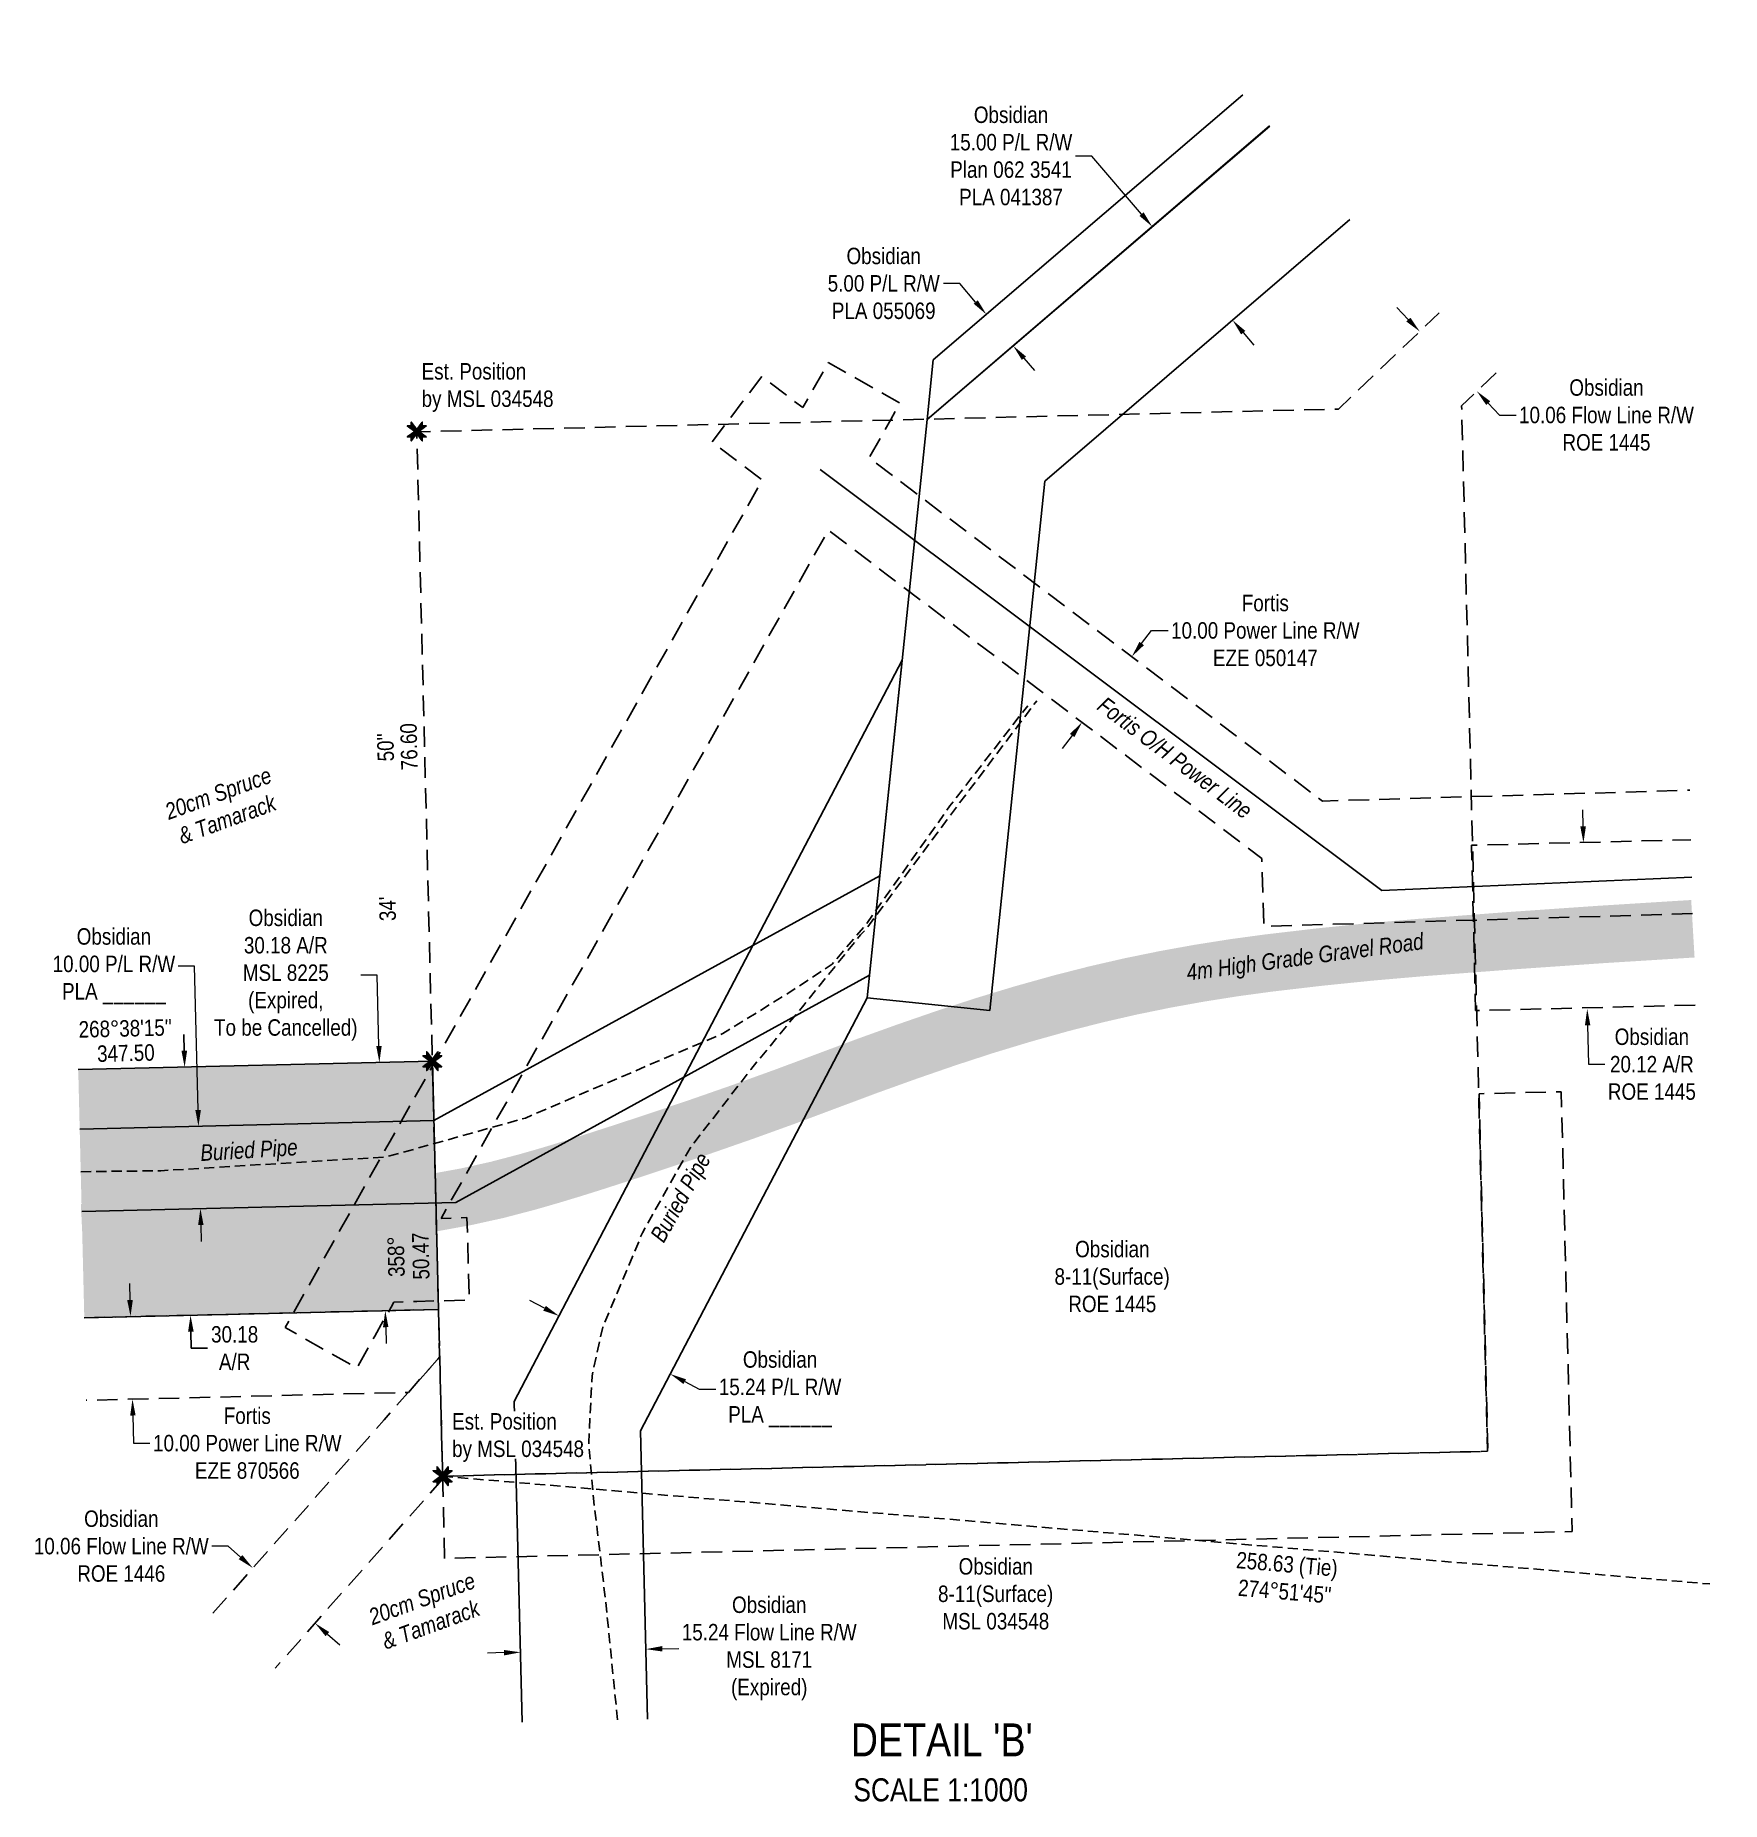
# Model space of a CAD drawing. Extents: x 616546 to 624443, y 5886972 to 5891989.
# Drawn here: x 621132 to 622157, y 5887197 to 5888270 of the extents above; entities that cross this region are included whole.
import ezdxf
from ezdxf.enums import TextEntityAlignment as Align

# ---------------------------------------------------------------- set-up
doc = ezdxf.new("R2010")
doc.units = 0
doc.header["$LTSCALE"] = 5
doc.header["$PDSIZE"] = 0.5
for name, pattern in [('foc-ACCESSROAD', [3.75, 2.5, -1.25]), ('foc-FLOWLINE', [3.75, 2.5, -1.25]), ('foc-TIELINE', [1.875, 1.25, -0.625]), ('UG_PIPE', [1.875, 1.25, -0.625])]:
    doc.linetypes.add(name, pattern=pattern)
doc.layers.get('Defpoints').update_dxf_attribs({"color": 9})
for name, color, linetype in [('AS-PIPE-UG', 44, 'UG_PIPE'), ('AS-PIPE-UG-T', 44, 'Continuous'), ('AS-POWER', 104, 'foc-POWER'), ('AS-POWER-T', 104, 'Continuous'), ('AS-ROADS', 254, 'Continuous'), ('C-AR', 13, 'foc-ACCESSROAD'), ('C-RW', 13, 'Continuous'), ('C-WS', 13, 'foc-ACCESSROAD'), ('DETAIL-T', 7, 'Continuous'), ('F-EZE', 190, 'foc-FLOWLINE'), ('L-BD', 7, 'Continuous'), ('L-BD1', 253, 'Continuous'), ('L-MON', 1, 'Continuous'), ('L-TIE', 7, 'foc-TIELINE'), ('P-PROPOSED', 10, 'Continuous'), ('P-PROPOSED-H', 21, 'Continuous'), ('P-TXT', 4, 'Continuous'), ('T-BUSH-T', 110, 'Continuous')]:
    doc.layers.add(name, color=color, linetype=linetype)
for name, color, linetype, lineweight in [('C-AR-T', 13, 'Continuous', 9), ('C-FLOWLINE-T', 13, 'Continuous', 9), ('C-RW-T', 13, 'Continuous', 9), ('C-WS-T', 13, 'Continuous', 9), ('F-EZE-T', 190, 'Continuous', 9), ('T-TEXT', 48, 'Continuous', 18)]:
    doc.layers.add(name, color=color, linetype=linetype, lineweight=lineweight)
doc.styles.add('80CG', font='ARIALN.TTF', dxfattribs={"height": 10})
doc.styles.add('80L', font='ARIALN.TTF', dxfattribs={"height": 10})
doc.styles.add('foc-LtypeFont', font='ARIALN.TTF', dxfattribs={"height": 7.35})
doc.linetypes.add('foc-POWER', pattern='A,6,-1,["P",foc-LtypeFont,S=0.2,R=0,X=-0.625,Y=-0.75],-1.24,4', length=12.24)
doc.dimstyles.new('Compass 5 000', dxfattribs={"dimscale": 5, "dimtxt": 9, "dimasz": 2, "dimexe": 0.2, "dimexo": 0.0625, "dimgap": 0.5, "dimtad": 0, "dimtih": 1, "dimtoh": 1, "dimzin": 0, "dimdsep": 46, "dimtxsty": '80CG', "dimcen": 0.1, "dimse1": 1, "dimse2": 1, "dimclrd": 256, "dimclrt": 256, "dimaunit": 1, "dimadec": 4, "dimazin": 0, "dimtfac": 0.06, "dimtofl": 0, "dimtmove": 0, "dimatfit": 1, "dimfxl": 0.2, "dimtolj": 1, "dimtzin": 0, "dimlwd": -1, "dimarcsym": 0})

msp = doc.modelspace()

# ---------------------------------------------------------------- texts
at = {"layer": 'AS-PIPE-UG-T', "char_height": 10, "attachment_point": 1, "style": '80L'}
for insert, rotation in [((621231.528, 5887596.01), 3.507572), ((621504.851, 5887540.667), 60.678945)]:
    msp.add_mtext_dynamic_manual_height_columns('{\\fArial Narrow|b0|i1|c0|p34;Buried Pipe}', width=95.93219, gutter_width=50, heights=[0], dxfattribs=dict(at, insert=insert, rotation=rotation))
at = {"layer": 'AS-POWER-T', "insert": (621782.286, 5887869.064), "char_height": 10, "attachment_point": 1, "rotation": 323.157796, "style": '80L'}
msp.add_mtext_dynamic_manual_height_columns('{\\fArial Narrow|b0|i1|c0|p34;Fortis O/H Power Line}', width=112.50109, gutter_width=50, heights=[0], dxfattribs=at)
at = {"layer": 'C-WS-T', "char_height": 10.00358, "attachment_point": 1, "style": '80L'}
for s, insert in [('\\pi21.616;Obsidian\\P\\pi9.0881;8-11(Surface)\\P\\pi17.464;ROE 1445', (621742.059, 5887537.554)), ('\\pi21.616;Obsidian\\P\\pi9.0881;8-11(Surface)\\P\\pi11.732;MSL 034548', (621671.224, 5887344.656))]:
    msp.add_mtext_dynamic_manual_height_columns(s, width=87.08217, gutter_width=50, heights=[0], dxfattribs=dict(at, insert=insert))
at = {"layer": 'DETAIL-T', "color": 3, "insert": (621568.215, 5887244.141), "char_height": 20.00715, "width": 225.91496, "attachment_point": 1, "style": '80CG'}
msp.add_mtext("\\pi59.043;DETAIL 'B'\\P\\pi60.649;{\\H0.7x;SCALE 1:1000}", dxfattribs=at)
at = {"layer": 'L-BD', "style": '80L'}
for s, p in [("50''", (621344.418, 5887837.608)), ('76.60', (621358.659, 5887837.961)), ("34'", (621345.601, 5887739.434)), ('50.47', (621365.83, 5887528.318)), ('358°', (621350.84, 5887527.947))]:
    msp.add_text(s, height=9.9964, rotation=91.4192, dxfattribs=at).set_placement(p, align=Align.MIDDLE)
at = {"layer": 'L-BD1', "style": '80L'}
for s, height, p in [("268°38'15''", 9.99643, (621186.235, 5887666.726)), ('347.50', 9.9964, (621186.585, 5887651.736))]:
    msp.add_text(s, height=height, rotation=1.3353, dxfattribs=at).set_placement(p, align=Align.MIDDLE)
at = {"layer": 'T-BUSH-T', "attachment_point": 1, "rotation": 20, "style": '80L'}
for s, insert, char_height in [('\\pi0.39955;{\\fArial Narrow|b0|i1|c0|p34;20cm Spruce\\P\\pi2.9362;& Tamarack}', (621208.938, 5887802.693), 9.99643), ('\\pi0.38765;{\\fArial Narrow|b0|i1|c0|p34;20cm Spruce\\P\\pi2.9252;& Tamarack}', (621332.775, 5887313.048), 10)]:
    msp.add_mtext_dynamic_manual_height_columns(s, width=67.3101, gutter_width=50, heights=[0], dxfattribs=dict(at, insert=insert, char_height=char_height))
at = {"layer": 'T-TEXT', "insert": (621830.486, 5887705.587), "char_height": 10, "attachment_point": 1, "rotation": 7.620656, "style": '80L'}
msp.add_mtext_dynamic_manual_height_columns('\\pi0.31262;{\\fArial Narrow|b0|i1|c0|p34;4m High Grade Gravel Road}', width=145.8367, gutter_width=50, heights=[0], dxfattribs=at)

# ---------------------------------------------------------------- blocks, each defined once
blk = doc.blocks.new('*D472')
at = {"layer": 'C-AR-T', "transparency": 16777216}
for p, q in [((622072.5, 5887789.6), (622072.3, 5887799.6)), ((622075.2, 5887668.6), (622075.8, 5887644.9)), ((622075.8, 5887644.9), (622085.8, 5887644.9))]:
    blk.add_line(p, q, dxfattribs=at)
for points in [[(622074.2, 5887789.6), (622070.8, 5887789.5), (622072.7, 5887779.6)], [(622076.9, 5887668.6), (622073.6, 5887668.5), (622075, 5887678.6)]]:
    blk.add_solid(points, dxfattribs=at)
at = {"layer": 'Defpoints', "color": 0, "transparency": 16777216}
for p in [(622077.6, 5887779.7), (622075, 5887678.6), (622079.9, 5887678.7)]:
    blk.add_point(p, dxfattribs=at)
at = {"layer": 'C-AR-T', "transparency": 16777216, "insert": (622114.3, 5887644.9), "char_height": 10, "attachment_point": 5, "style": '80CG'}
blk.add_mtext('\\A1;Obsidian\\P20.12 A/R\\PROE 1445', dxfattribs=at)
blk = doc.blocks.new('*D473')
at = {"layer": 'C-AR-T', "transparency": 16777216}
for p, q in [((621339.4, 5887699.1), (621329.4, 5887699.1)), ((621340.4, 5887656), (621339.4, 5887699.1)), ((621344.6, 5887485.1), (621344.8, 5887475.1))]:
    blk.add_line(p, q, dxfattribs=at)
for points in [[(621342.1, 5887656), (621338.8, 5887656), (621340.7, 5887646)], [(621346.2, 5887485.1), (621342.9, 5887485), (621344.3, 5887495.1)]]:
    blk.add_solid(points, dxfattribs=at)
at = {"layer": 'Defpoints', "color": 0, "transparency": 16777216}
for p in [(621312.1, 5887645.3), (621340.7, 5887646), (621315.8, 5887494.4)]:
    blk.add_point(p, dxfattribs=at)
at = {"layer": 'C-AR-T', "transparency": 16777216, "insert": (621283.8, 5887699.1), "char_height": 10, "attachment_point": 5, "style": '80CG'}
blk.add_mtext('\\A1;Obsidian\\P30.18 A/R\\PMSL 8225\\P(Expired, \\PTo be Cancelled)', dxfattribs=at)
blk = doc.blocks.new('*D474')
at = {"layer": 'C-FLOWLINE-T', "transparency": 16777216}
for p, q in [((621248.8, 5887351.9), (621238.8, 5887351.9)), ((621256.3, 5887345.3), (621248.8, 5887351.9)), ((621309.1, 5887298.5), (621316.6, 5887291.9))]:
    blk.add_line(p, q, dxfattribs=at)
for points in [[(621257.4, 5887346.5), (621255.2, 5887344), (621263.8, 5887338.6)], [(621310.2, 5887299.7), (621308, 5887297.2), (621301.6, 5887305.1)]]:
    blk.add_solid(points, dxfattribs=at)
at = {"layer": 'Defpoints', "color": 0, "transparency": 16777216}
for p in [(621263.8, 5887338.6), (621268.1, 5887343.5), (621305.9, 5887310)]:
    blk.add_point(p, dxfattribs=at)
at = {"layer": 'C-FLOWLINE-T', "transparency": 16777216, "insert": (621183.8, 5887351.9), "char_height": 10, "attachment_point": 5, "style": '80CG'}
blk.add_mtext('\\A1;Obsidian\\P10.06 Flow Line R/W\\PROE 1446', dxfattribs=at)
blk = doc.blocks.new('*D475')
at = {"layer": 'C-RW-T', "transparency": 16777216}
for p, q in [((621773.8, 5888197.1), (621763.8, 5888197.1)), ((621804, 5888161.8), (621773.8, 5888197.1)), ((621865.9, 5888089.7), (621872.4, 5888082.1))]:
    blk.add_line(p, q, dxfattribs=at)
for points in [[(621805.3, 5888162.9), (621802.8, 5888160.7), (621810.5, 5888154.2)], [(621867.1, 5888090.8), (621864.6, 5888088.6), (621859.4, 5888097.3)]]:
    blk.add_solid(points, dxfattribs=at)
at = {"layer": 'Defpoints', "color": 0, "transparency": 16777216}
for p in [(621841.1, 5888180.4), (621810.5, 5888154.2), (621889.9, 5888123.4)]:
    blk.add_point(p, dxfattribs=at)
at = {"layer": 'C-RW-T', "transparency": 16777216, "insert": (621724.7, 5888197.1), "char_height": 10, "attachment_point": 5, "style": '80CG'}
blk.add_mtext('\\A1;Obsidian\\P15.00 P/L R/W\\PPlan 062 3541\\PPLA 041387', dxfattribs=at)
blk = doc.blocks.new('*D476')
at = {"layer": 'C-RW-T', "transparency": 16777216}
for p, q in [((621693.6, 5888119.6), (621683.6, 5888119.6)), ((621703.2, 5888108.3), (621693.6, 5888119.6)), ((621732.5, 5888074.1), (621739, 5888066.6))]:
    blk.add_line(p, q, dxfattribs=at)
for points in [[(621704.5, 5888109.4), (621702, 5888107.3), (621709.7, 5888100.8)], [(621733.8, 5888075.2), (621731.3, 5888073.1), (621726, 5888081.7)]]:
    blk.add_solid(points, dxfattribs=at)
at = {"layer": 'Defpoints', "color": 0, "transparency": 16777216}
for p in [(621709.7, 5888100.8), (621705.3, 5888096.9), (621721.5, 5888077.9)]:
    blk.add_point(p, dxfattribs=at)
at = {"layer": 'C-RW-T', "transparency": 16777216, "insert": (621647.3, 5888119.6), "char_height": 10, "attachment_point": 5, "style": '80CG'}
blk.add_mtext('\\A1;Obsidian\\P5.00 P/L R/W\\PPLA 055069', dxfattribs=at)
blk = doc.blocks.new('*D477')
at = {"layer": 'C-RW-T', "transparency": 16777216}
for p, q in [((621441.1, 5887496.6), (621432.2, 5887501.2)), ((621526.3, 5887452), (621535.2, 5887447.3)), ((621535.2, 5887447.3), (621545.2, 5887447.3))]:
    blk.add_line(p, q, dxfattribs=at)
for points in [[(621441.9, 5887498), (621440.3, 5887495.1), (621449.9, 5887491.9)], [(621527.1, 5887453.4), (621525.6, 5887450.5), (621517.5, 5887456.6)]]:
    blk.add_solid(points, dxfattribs=at)
at = {"layer": 'Defpoints', "color": 0, "transparency": 16777216}
for p in [(621457.6, 5887506.6), (621525.1, 5887471.2), (621517.5, 5887456.6)]:
    blk.add_point(p, dxfattribs=at)
at = {"layer": 'C-RW-T', "transparency": 16777216, "insert": (621584.3, 5887447.3), "char_height": 10, "attachment_point": 5, "style": '80CG'}
blk.add_mtext('\\A1;Obsidian\\P15.24 P/L R/W\\PPLA ______', dxfattribs=at)
blk = doc.blocks.new('*D478')
at = {"layer": 'Defpoints', "color": 0, "transparency": 16777216}
for p in [(621798.1, 5887892.7), (621833.8, 5887865.6), (621803.6, 5887825.7)]:
    blk.add_point(p, dxfattribs=at)
at = {"layer": 'F-EZE-T', "transparency": 16777216}
for p, q in [((621804.1, 5887900.7), (621810.2, 5887908.6)), ((621810.2, 5887908.6), (621820.2, 5887908.6)), ((621761.8, 5887844.8), (621755.8, 5887836.9))]:
    blk.add_line(p, q, dxfattribs=at)
for points in [[(621802.8, 5887901.7), (621805.5, 5887899.7), (621798.1, 5887892.7)], [(621760.5, 5887845.8), (621763.2, 5887843.8), (621767.9, 5887852.8)]]:
    blk.add_solid(points, dxfattribs=at)
at = {"layer": 'F-EZE-T', "transparency": 16777216, "insert": (621879.3, 5887908.6), "char_height": 10, "attachment_point": 5, "style": '80CG'}
blk.add_mtext('\\A1;Fortis\\P10.00 Power Line R/W\\PEZE 050147', dxfattribs=at)
blk = doc.blocks.new('*D479')
at = {"layer": 'Defpoints', "color": 0, "transparency": 16777216}
for p in [(621220.2, 5887492.3), (621190.6, 5887441.3), (621221.4, 5887442.1)]:
    blk.add_point(p, dxfattribs=at)
at = {"layer": 'F-EZE-T', "transparency": 16777216}
for p, q in [((621189.1, 5887501.6), (621188.9, 5887511.6)), ((621190.8, 5887431.3), (621191.2, 5887414.5)), ((621191.2, 5887414.5), (621201.2, 5887414.5))]:
    blk.add_line(p, q, dxfattribs=at)
for points in [[(621190.8, 5887501.6), (621187.4, 5887501.5), (621189.4, 5887491.6)], [(621192.5, 5887431.4), (621189.2, 5887431.3), (621190.6, 5887441.3)]]:
    blk.add_solid(points, dxfattribs=at)
at = {"layer": 'F-EZE-T', "transparency": 16777216, "insert": (621260.4, 5887414.5), "char_height": 10, "attachment_point": 5, "style": '80CG'}
blk.add_mtext('\\A1;Fortis\\P10.00 Power Line R/W\\PEZE 870566', dxfattribs=at)
blk = doc.blocks.new('*D480')
at = {"layer": 'C-RW-T', "transparency": 16777216}
for p, q in [((621228.4, 5887704.5), (621218.4, 5887704.5)), ((621230.5, 5887617.2), (621228.4, 5887704.5)), ((621232.2, 5887547.2), (621232.4, 5887537.2))]:
    blk.add_line(p, q, dxfattribs=at)
for points in [[(621232.2, 5887617.2), (621228.8, 5887617.1), (621230.7, 5887607.2)], [(621233.8, 5887547.2), (621230.5, 5887547.1), (621231.9, 5887557.2)]]:
    blk.add_solid(points, dxfattribs=at)
at = {"layer": 'Defpoints', "color": 0, "transparency": 16777216}
for p in [(621230.7, 5887607.2), (621277.5, 5887608.3), (621278.7, 5887558.3)]:
    blk.add_point(p, dxfattribs=at)
at = {"layer": 'C-RW-T', "transparency": 16777216, "insert": (621179.3, 5887704.5), "char_height": 10, "attachment_point": 5, "style": '80CG'}
blk.add_mtext('\\A1;Obsidian\\P10.00 P/L R/W\\PPLA ______', dxfattribs=at)
blk = doc.blocks.new('TEMP')
h = blk.add_hatch(color=255)
h.dxf.hatch_style = 1
h.paths.add_polyline_path([(0, 0.25), (-0.67, 1.15), (-0.67, 0.67), (-1.15, 0.67), (-0.25, 0), (-1.15, -0.67), (-0.67, -0.67), (-0.67, -1.15), (0, -0.25), (0.67, -1.15), (0.67, -0.67), (1.15, -0.67), (0.25, 0), (1.15, 0.67), (0.67, 0.67), (0.67, 1.15)])
h.paths.add_polyline_path([(0.57, 0.85), (0.57, 0.57), (0.85, 0.57), (0.08, 0), (0.85, -0.57), (0.57, -0.57), (0.57, -0.85), (0, -0.08), (-0.57, -0.85), (-0.57, -0.57), (-0.85, -0.57), (-0.08, 0), (-0.85, 0.57), (-0.57, 0.57), (-0.57, 0.85), (0, 0.08)], flags=16)
h = blk.add_hatch(color=1)
h.dxf.hatch_style = 1
h.paths.add_polyline_path([(0, 0.08), (-0.57, 0.85), (-0.57, 0.57), (-0.85, 0.57), (-0.08, 0), (-0.85, -0.57), (-0.57, -0.57), (-0.57, -0.85), (0, -0.08), (0.57, -0.85), (0.57, -0.57), (0.85, -0.57), (0.08, 0), (0.85, 0.57), (0.57, 0.57), (0.57, 0.85)])
at = {"color": 1}
for p, q in [((-0.08, 0), (0.08, 0)), ((0, 0.08), (0, -0.08))]:
    blk.add_line(p, q, dxfattribs=at)
at = {"color": 255, "flags": 128}
blk.add_lwpolyline([(-0.25, 0), (-1.15, 0.67), (-0.67, 0.67), (-0.67, 1.15), (0, 0.25), (0.67, 1.15), (0.67, 0.67), (1.15, 0.67), (0.25, 0), (1.15, -0.67), (0.67, -0.67), (0.67, -1.15), (0, -0.25), (-0.67, -1.15), (-0.67, -0.67), (-1.15, -0.67)], close=True, dxfattribs=at)
at = {"color": 1, "flags": 128}
blk.add_lwpolyline([(-0.08, 0), (-0.85, 0.57), (-0.57, 0.57), (-0.57, 0.85), (0, 0.08), (0.57, 0.85), (0.57, 0.57), (0.85, 0.57), (0.08, 0), (0.85, -0.57), (0.57, -0.57), (0.57, -0.85), (0, -0.08), (-0.57, -0.85), (-0.57, -0.57), (-0.85, -0.57)], close=True, dxfattribs=at)
blk = doc.blocks.new('*D482')
at = {"layer": 'C-FLOWLINE-T', "transparency": 16777216}
for p, q in [((621966.2, 5888097.7), (621959.3, 5888104.9)), ((622014.8, 5888046.8), (622021.7, 5888039.6)), ((622021.7, 5888039.6), (622031.7, 5888039.6))]:
    blk.add_line(p, q, dxfattribs=at)
for points in [[(621967.5, 5888098.8), (621965, 5888096.5), (621973.2, 5888090.4)], [(622016, 5888048), (622013.6, 5888045.7), (622007.9, 5888054.1)]]:
    blk.add_solid(points, dxfattribs=at)
at = {"layer": 'Defpoints', "color": 0, "transparency": 16777216}
for p in [(621969, 5888086.4), (622003.7, 5888050.1), (622007.9, 5888054.1)]:
    blk.add_point(p, dxfattribs=at)
at = {"layer": 'C-FLOWLINE-T', "transparency": 16777216, "insert": (622086.7, 5888039.6), "char_height": 10, "attachment_point": 5, "style": '80CG'}
blk.add_mtext('\\A1;Obsidian\\P10.06 Flow Line R/W\\PROE 1445', dxfattribs=at)
blk = doc.blocks.new('*D483')
at = {"layer": 'C-FLOWLINE-T', "transparency": 16777216}
for p, q in [((621416.5, 5887287.2), (621406.5, 5887286.9)), ((621512.7, 5887289.6), (621522.7, 5887289.8))]:
    blk.add_line(p, q, dxfattribs=at)
for points in [[(621416.5, 5887288.8), (621416.5, 5887285.5), (621426.5, 5887287.4)], [(621512.7, 5887291.2), (621512.7, 5887287.9), (621502.7, 5887289.3)]]:
    blk.add_solid(points, dxfattribs=at)
at = {"layer": 'Defpoints', "color": 0, "transparency": 16777216}
for p in [(621426.5, 5887288.3), (621426.5, 5887287.4), (621502.7, 5887290.2)]:
    blk.add_point(p, dxfattribs=at)
at = {"layer": 'C-FLOWLINE-T', "transparency": 16777216, "insert": (621577.7, 5887289.8), "char_height": 10, "attachment_point": 5, "style": '80CG'}
blk.add_mtext('\\A1;Obsidian\\P15.24 Flow Line R/W\\PMSL 8171\\P(Expired)', dxfattribs=at)
blk = doc.blocks.new('*D484')
at = {"layer": 'Defpoints', "color": 0, "transparency": 16777216}
for p in [(621224.7, 5887643.2), (621225.9, 5887492.3), (621228.2, 5887492.4)]:
    blk.add_point(p, dxfattribs=at)
at = {"layer": 'P-TXT', "transparency": 16777216}
for p, q in [((621222.1, 5887653.1), (621221.9, 5887663.1)), ((621226.1, 5887482.3), (621226.3, 5887472.3)), ((621226.3, 5887472.3), (621236.3, 5887472.3))]:
    blk.add_line(p, q, dxfattribs=at)
for points in [[(621223.8, 5887653.1), (621220.4, 5887653.1), (621222.3, 5887643.1)], [(621227.8, 5887482.3), (621224.4, 5887482.3), (621225.9, 5887492.3)]]:
    blk.add_solid(points, dxfattribs=at)
at = {"layer": 'P-TXT', "transparency": 16777216, "insert": (621252.7, 5887472.3), "char_height": 10, "attachment_point": 5, "style": '80CG'}
blk.add_mtext('\\A1;30.18\\PA/R', dxfattribs=at)

# ---------------------------------------------------------------- dimensions: what is measured, and where the dimension line sits
at = {"layer": 'C-AR-T'}
for base, p1, p2, angle, text, picture, middle in [((622074.997, 5887678.57), (622077.588, 5887779.699), (622079.87, 5887678.681), 271.293816, 'Obsidian\\P20.12 A/R\\PROE 1445', '*D472', (622114.325, 5887644.915)), ((621340.689, 5887646.003), (621315.796, 5887494.385), (621312.15, 5887645.313), 91.384019, 'Obsidian\\P30.18 A/R\\PMSL 8225\\P(Expired, \\PTo be Cancelled)', '*D473', (621283.78, 5887699.053))]:
    dim = msp.add_linear_dim(base=base, p1=p1, p2=p2, angle=angle, text=text, dimstyle='Compass 5 000', dxfattribs=at)
    dim.commit()
    dim.dimension.update_dxf_attribs({"geometry": picture, "text_midpoint": middle, "dimtype": 161})
at = {"layer": 'C-FLOWLINE-T'}
for p1, p2, distance, text, picture, middle in [((621968.953, 5888086.435), (622003.672, 5888050.063), 5.809, 'Obsidian\\P10.06 Flow Line R/W\\PROE 1445', '*D482', (622086.684, 5888039.607)), ((621305.949, 5887309.99), (621268.11, 5887343.497), 6.513, 'Obsidian\\P10.06 Flow Line R/W\\PROE 1446', '*D474', (621183.82, 5887351.88))]:
    dim = msp.add_aligned_dim(p1=p1, p2=p2, distance=distance, text=text, dimstyle='Compass 5 000', dxfattribs=at)
    dim.commit()
    dim.dimension.update_dxf_attribs({"geometry": picture, "text_midpoint": middle})
dim = msp.add_linear_dim(base=(621426.496, 5887287.41), p1=(621502.677, 5887290.211), p2=(621426.473, 5887288.318), angle=181.422766, text='Obsidian\\P15.24 Flow Line R/W\\PMSL 8171\\P(Expired)', dimstyle='Compass 5 000', dxfattribs=at)
dim.commit()
dim.dimension.update_dxf_attribs({"geometry": '*D483', "text_midpoint": (621577.694, 5887289.799), "dimtype": 161})
at = {"layer": 'C-RW-T'}
for base, p1, p2, angle, text, picture, middle in [((621810.524, 5888154.222), (621889.905, 5888123.448), (621841.076, 5888180.411), 130.602914, 'Obsidian\\P15.00 P/L R/W\\PPlan 062 3541\\PPLA 041387', '*D475', (621724.679, 5888197.106)), ((621709.731, 5888100.751), (621721.537, 5888077.91), (621705.256, 5888096.918), 130.581682, 'Obsidian\\P5.00 P/L R/W\\PPLA 055069', '*D476', (621647.333, 5888119.562)), ((621230.728, 5887607.187), (621278.697, 5887558.309), (621277.493, 5887608.312), 91.379053, 'Obsidian\\P10.00 P/L R/W\\PPLA ______', '*D480', (621179.3, 5887704.48)), ((621517.484, 5887456.591), (621457.593, 5887506.556), (621525.138, 5887471.225), 332.38738, 'Obsidian\\P15.24 P/L R/W\\PPLA ______', '*D477', (621584.292, 5887447.322))]:
    dim = msp.add_linear_dim(base=base, p1=p1, p2=p2, angle=angle, text=text, dimstyle='Compass 5 000', dxfattribs=at)
    dim.commit()
    dim.dimension.update_dxf_attribs({"geometry": picture, "text_midpoint": middle, "dimtype": 161})
at = {"layer": 'F-EZE-T'}
dim = msp.add_aligned_dim(p1=(621803.627, 5887825.719), p2=(621833.845, 5887865.612), distance=44.861, text='Fortis\\P10.00 Power Line R/W\\PEZE 050147', dimstyle='Compass 5 000', dxfattribs=at)
dim.commit()
dim.dimension.update_dxf_attribs({"geometry": '*D478', "text_midpoint": (621879.302, 5887908.642)})
dim = msp.add_linear_dim(base=(621190.578, 5887441.308), p1=(621220.209, 5887492.323), p2=(621221.435, 5887442.061), angle=271.397817, text='Fortis\\P10.00 Power Line R/W\\PEZE 870566', dimstyle='Compass 5 000', dxfattribs=at)
dim.commit()
dim.dimension.update_dxf_attribs({"geometry": '*D479', "text_midpoint": (621260.373, 5887414.473), "dimtype": 161})
at = {"layer": 'P-TXT'}
dim = msp.add_linear_dim(base=(621225.863, 5887492.303), p1=(621224.732, 5887643.164), p2=(621228.247, 5887492.359), angle=271.335282, text='30.18\\PA/R', dimstyle='Compass 5 000', dxfattribs=at)
dim.commit()
dim.dimension.update_dxf_attribs({"geometry": '*D484', "text_midpoint": (621252.677, 5887472.309), "dimtype": 161})

# ---------------------------------------------------------------- hatches: boundary and pattern name
at = {"layer": 'P-PROPOSED-H'}
h = msp.add_hatch(color=256, dxfattribs=at)
h.dxf.hatch_style = 1
h.paths.add_polyline_path([(621161.307, 5887490.789), (621376.633, 5887495.91), (621372.895, 5887646.764), (621157.626, 5887641.644)])

# ---------------------------------------------------------------- linework, layer by layer
at = {"layer": 'AS-PIPE-UG', "flags": 128}
for points in [[(621485.486, 5887246.267), (621478.301, 5887318.163), (621470.838, 5887381.13), (621467.972, 5887414.807), (621469.978, 5887455.547), (621476.45, 5887485.132), (621500.599, 5887542.428), (621529.554, 5887593.981), (621566.492, 5887641.708), (621598.674, 5887680.822), (621633.246, 5887723.653), (621636.968, 5887727.629), (621692.117, 5887802.081), (621740.344, 5887865.823)], [(621159.14, 5887579.607), (621207.819, 5887580.161), (621344.828, 5887588.559), (621429.583, 5887612.218), (621477.395, 5887632.825), (621549.571, 5887663.591), (621587.775, 5887687.175), (621615.9, 5887705.691), (621636.592, 5887730.02), (621687.591, 5887801.986), (621734.828, 5887862.847)]]:
    msp.add_lwpolyline(points, dxfattribs=at)
at = {"layer": 'AS-POWER'}
msp.add_lwpolyline([(621608.691, 5888006.441), (621881.362, 5887802.118), (621950.227, 5887750.521), (622138.523, 5887758.596)], dxfattribs=at)
at = {"layer": 'AS-ROADS'}
msp.add_lwpolyline([(621160.046, 5887542.472, 35.013, 35.013, 0.00434566), (621207.936, 5887545.123, 35.013, 35.013, 0.0036697), (621295.17, 5887551.356, 35.013, 35.013, 0.02063044), (621374.522, 5887560.918, 35.013, 35.013, 0.02852005), (621430.989, 5887573.439, 35.013, 35.013, 0.00855357), (621469.948, 5887585.164, 35.013, 35.013, 0.00500933), (621535.901, 5887606.981, 35.013, 35.013, 0.00858931), (621613.944, 5887635.173, 35.013, 35.013, -0.00939443), (621685.34, 5887660.835, 35.013, 35.013, -0.01608993), (621755.325, 5887682.031, 35.013, 35.013, -0.01814546), (621818.527, 5887696.538, 35.013, 35.013, -0.01634999), (621881.33, 5887706.456, 35.013, 35.013, -0.01120323), (621973.628, 5887715.86, 35.013, 35.013, -0.00508824), (622139.23, 5887727.296, 35.013, 35.013, -0.00807111)], format="xyseb", dxfattribs=at)
at = {"layer": 'C-AR', "flags": 128}
msp.add_lwpolyline([(622140.626, 5887680.873), (622007.155, 5887677.503), (622004.685, 5887778.037), (622138.088, 5887781.405)], dxfattribs=at)
at = {"layer": 'C-RW', "flags": 128}
for points in [[(621881.97, 5888215.318), (621673.656, 5888036.9), (621677.425, 5888073.08), (621865.683, 5888234.332)], [(621881.897, 5888215.402), (621673.656, 5888036.9), (621637.148, 5887685.364), (621711.773, 5887677.614), (621745.192, 5887999.401), (621930.705, 5888158.421)], [(621503.757, 5887246.721), (621499.403, 5887422.025), (621637.148, 5887685.364), (621658.459, 5887890.57), (621422.71, 5887439.865), (621427.554, 5887244.828)], [(621158.509, 5887605.448), (621373.853, 5887610.632), (621644.849, 5887759.518), (621638.566, 5887699.017), (621387.21, 5887560.921), (621159.729, 5887555.445)]]:
    msp.add_lwpolyline(points, dxfattribs=at)
at = {"layer": 'C-WS', "flags": 128}
for points in [[(622019.614, 5888065.281), (621998.655, 5888045.274), (622009.01, 5887626.916), (622014.388, 5887409.61), (621379.146, 5887394.473), (621363.415, 5888029.401), (621923.734, 5888043.27), (621984.895, 5888101.652)], [(621239.535, 5887311.22), (621343.648, 5887428.817), (621377.426, 5887466.976), (621379.158, 5887392.658), (621277.368, 5887277.716)]]:
    msp.add_lwpolyline(points, dxfattribs=at)
msp.add_lwpolyline([(621379.146, 5887394.473), (622014.616, 5887409.616), (622009.235, 5887626.999), (622059.22, 5887628.236), (622065.839, 5887360.822), (621380.337, 5887344.487)], close=True, dxfattribs=at)
at = {"layer": 'F-EZE', "flags": 128}
for points in [[(622139.023, 5887736.473), (621993.965, 5887732.186), (621938.44, 5887730.545), (621878.408, 5887728.769), (621877.189, 5887769.999), (621721.49, 5887887.934), (621650.483, 5887941.717), (621638.104, 5887951.092), (621613.687, 5887969.593), (621390.821, 5887573.621), (621378.191, 5887551.183), (621393.925, 5887551.657), (621395.431, 5887501.632), (621363.441, 5887500.671), (621349.524, 5887500.252), (621337.947, 5887479.676), (621327.002, 5887460.226), (621294.337, 5887478.609), (621283.39, 5887484.774), (621347.212, 5887598.169), (621360.546, 5887621.864), (621573.423, 5888000.093), (621542.958, 5888023.164), (621551.439, 5888034.36), (621573.175, 5888063.061), (621598.198, 5888044.109), (621613.59, 5888071.462), (621657.201, 5888046.915), (621651.562, 5888036.892), (621638.461, 5888013.613), (621656.549, 5887999.906), (621668.323, 5887990.99), (621727.553, 5887946.126), (621913.967, 5887804.922), (621992.062, 5887807.231), (622137.328, 5887811.528)], [(621161.307, 5887490.789), (621307.053, 5887494.208), (621350.663, 5887495.275), (621376.633, 5887495.91), (621377.426, 5887466.976), (621358.328, 5887445.401), (621162.531, 5887440.624)]]:
    msp.add_lwpolyline(points, dxfattribs=at)
at = {"layer": 'L-TIE', "flags": 128}
msp.add_lwpolyline([(621379.146, 5887394.473), (622149.512, 5887328.942)], dxfattribs=at)
at = {"layer": 'P-PROPOSED', "flags": 128}
msp.add_lwpolyline([(621161.307, 5887490.789), (621376.633, 5887495.91), (621372.895, 5887646.764), (621157.626, 5887641.644)], dxfattribs=at)

# ---------------------------------------------------------------- block references
at = {"layer": 'L-MON', "xscale": 4.999999999999997, "yscale": 4.999999999999997, "zscale": 4.999999999999997}
for p in [(621363.41, 5888029.628), (621372.895, 5887646.764), (621379.146, 5887394.473)]:
    msp.add_blockref('TEMP', p, dxfattribs=at)

msp.set_redraw_order([(e.dxf.handle, doc.entitydb.next_handle()) for e in msp.query("TEXT MTEXT ATTDEF DIMENSION ARC_DIMENSION")])  # texts and dimensions are drawn at this point

# ---------------------------------------------------------------- next in the draw order: texts
at = {"layer": 'L-BD1', "insert": (621892.931, 5887345.97), "char_height": 9.99643, "width": 64.02504, "attachment_point": 2, "rotation": 355.137801, "style": '80L', "bg_fill": 3, "box_fill_scale": 1.1, "bg_fill_color": 256, "bg_fill_transparency": 0}
msp.add_mtext("258.63 (Tie)\\P274°51'45''", dxfattribs=at)
at = {"layer": 'L-MON', "char_height": 9.99643, "attachment_point": 1, "style": '80L', "bg_fill": 3, "box_fill_scale": 1.1, "bg_fill_color": 256, "bg_fill_transparency": 0}
for insert in [(621366.368, 5888071.204), (621384.899, 5887432.802)]:
    msp.add_mtext_dynamic_manual_height_columns('Est. Position\\Pby MSL 034548', width=79.83397, gutter_width=50, heights=[0], dxfattribs=dict(at, insert=insert))

doc.saveas('drawing.dxf')
